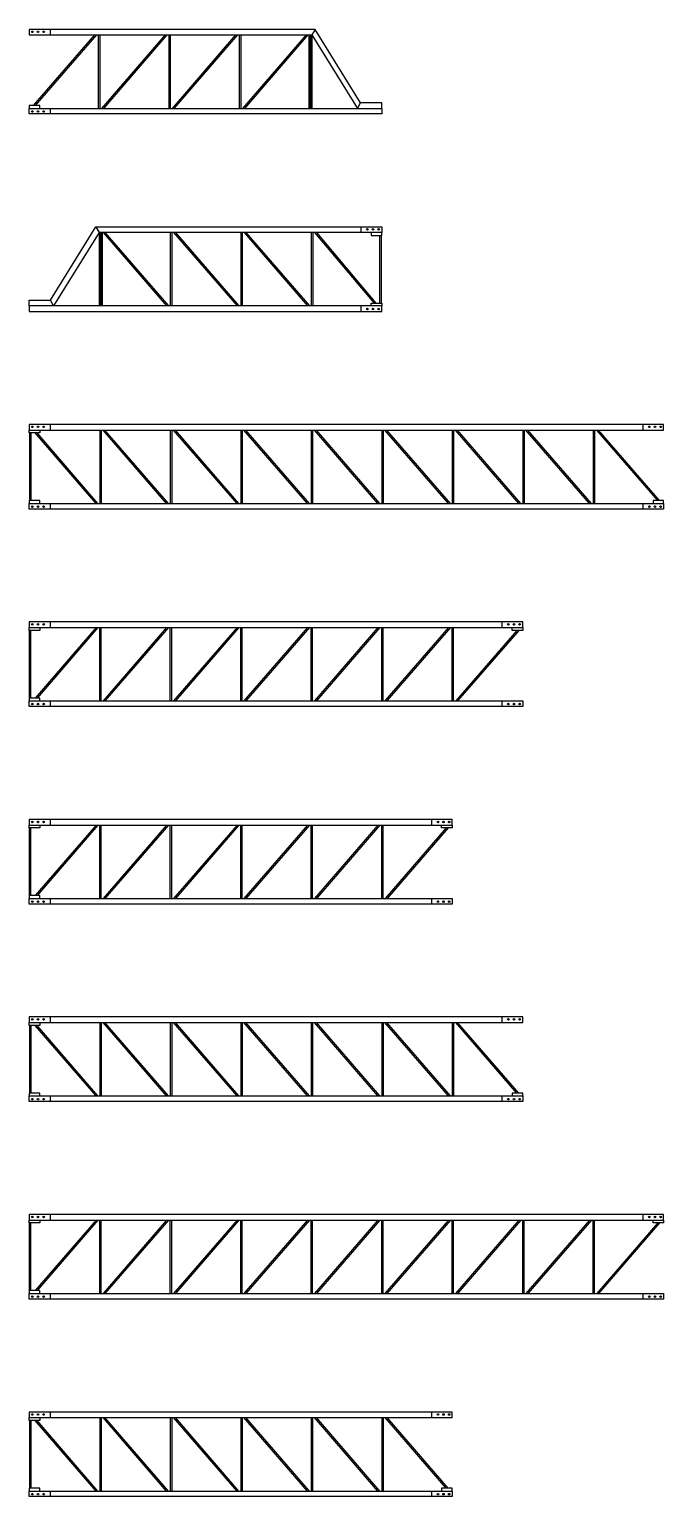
# Model space of a CAD drawing. Header units: millimetres. Extents: x -44600 to 136826, y -2000 to 78000.
# Drawn here: x 127826 to 136826, y 44800 to 65600 of the extents above; entities that cross this region are included whole.
import ezdxf

# ---------------------------------------------------------------- set-up
doc = ezdxf.new("R2010")
doc.units = ezdxf.units.MM
doc.layers.add('åkramme', color=7, linetype='Continuous')

# ---------------------------------------------------------------- blocks, each defined once
blk = doc.blocks.new('Modul 1')
for p, q in [((927, 1121), (57, 120)), ((953, 1120), (84, 120)), ((294, 1200), (294, 1120)), ((978, 1120), (978, 80)), ((1000, 1120), (1000, 80)), ((1926, 1120), (1025, 80)), ((1953, 1120), (1052, 80)), ((1978, 1120), (1978, 80)), ((2000, 1120), (2000, 80)), ((2926, 1120), (2025, 80)), ((2953, 1120), (2052, 80)), ((2978, 1120), (2978, 80)), ((3000, 1120), (3000, 80)), ((3926, 1120), (3025, 80)), ((3953, 1120), (3052, 80)), ((3968, 1120), (3968, 80)), ((3978, 1120), (3978, 80)), ((3988, 1120), (3988, 80)), ((3990, 1120), (3990, 80)), ((4000, 1120), (4000, 80)), ((4054, 1200), (4010, 1120)), ((4010, 1120), (4010, 80)), ((294, 80), (294, 0)), ((4656, 80), (4700, 160))]:
    blk.add_line(p, q)
for points in [[(0, 1120), (4010, 1120), (4656, 80), (4700, 80), (5000, 80), (5000, 160), (4700, 160), (4054, 1200), (0, 1200)], [(150, 80), (150, 120), (0, 120), (0, 80)], [(0, 80), (5000, 80), (5000, 0), (0, 0)]]:
    blk.add_lwpolyline(points, close=True)
for centre in [(43, 1165), (123, 1165), (203, 1165), (43, 35), (123, 35), (203, 35)]:
    blk.add_circle(centre, 11)
blk = doc.blocks.new('Modul 2')
for p, q in [((946, 1200), (990, 1120)), ((990, 1120), (990, 80)), ((1000, 1120), (1000, 80)), ((1010, 1120), (1010, 80)), ((1012, 1120), (1012, 80)), ((1022, 1120), (1022, 80)), ((1032, 1120), (1032, 80)), ((1047, 1120), (1948, 80)), ((1074, 1120), (1975, 80)), ((2000, 1120), (2000, 80)), ((2022, 1120), (2022, 80)), ((2047, 1120), (2948, 80)), ((2074, 1120), (2975, 80)), ((3000, 1120), (3000, 80)), ((3022, 1120), (3022, 80)), ((3047, 1120), (3948, 80)), ((3074, 1120), (3975, 80)), ((4000, 1120), (4000, 80)), ((4022, 1120), (4022, 80)), ((4046, 1120), (4891, 120)), ((4073, 1120), (4917, 120)), ((4706, 1200), (4706, 1120)), ((4975, 120), (4975, 1080)), ((4997, 120), (4997, 1080)), ((344, 80), (300, 160)), ((4706, 80), (4706, 0))]:
    blk.add_line(p, q)
for points in [[(5000, 1120), (990, 1120), (344, 80), (300, 80), (0, 80), (0, 160), (300, 160), (946, 1200), (5000, 1200)], [(4850, 1120), (4850, 1080), (5000, 1080), (5000, 1120)], [(5000, 80), (0, 80), (0, 0), (5000, 0)], [(4850, 80), (4850, 120), (5000, 120), (5000, 80)]]:
    blk.add_lwpolyline(points, close=True)
for centre in [(4797, 1165), (4877, 1165), (4957, 1165), (4797, 35), (4877, 35), (4957, 35)]:
    blk.add_circle(centre, 11)
blk = doc.blocks.new('Modul 3')
at = {"layer": 'åkramme', "color": 0, "linetype": 'ByBlock'}
for p, q in [((4, 1080), (4, 120)), ((24, 1080), (24, 120)), ((947, 80), (85, 1080)), ((974, 80), (111, 1080)), ((294, 1200), (294, 1120)), ((1000, 1120), (1000, 80)), ((1020, 1120), (1020, 80)), ((1947, 80), (1046, 1120)), ((1974, 80), (1073, 1120)), ((2000, 1120), (2000, 80)), ((2020, 1120), (2020, 80)), ((2947, 80), (2046, 1120)), ((2974, 80), (2073, 1120)), ((3000, 1120), (3000, 80)), ((3020, 1120), (3020, 80)), ((3947, 80), (3046, 1120)), ((3974, 80), (3073, 1120)), ((4000, 1120), (4000, 80)), ((4020, 1120), (4020, 80)), ((4947, 80), (4046, 1120)), ((4974, 80), (4073, 1120)), ((5000, 1120), (5000, 80)), ((5020, 1120), (5020, 80)), ((5947, 80), (5046, 1120)), ((5974, 80), (5073, 1120)), ((6000, 1120), (6000, 80)), ((6020, 1120), (6020, 80)), ((6947, 80), (6046, 1120)), ((6974, 80), (6073, 1120)), ((7000, 1120), (7000, 80)), ((7020, 1120), (7020, 80)), ((7947, 80), (7046, 1120)), ((7974, 80), (7073, 1120)), ((8000, 1120), (8000, 80)), ((8020, 1120), (8020, 80)), ((8916, 120), (8050, 1120)), ((8943, 120), (8077, 1120)), ((8706, 1200), (8706, 1120)), ((294, 80), (294, 0)), ((8706, 80), (8706, 0))]:
    blk.add_line(p, q, dxfattribs=at)
for points in [[(8357, 1200), (0, 1200), (0, 1120)], [(0, 1120), (2073, 1120)], [(2073, 1120), (8357, 1120)], [(8357, 1120), (9000, 1120), (9000, 1200), (8357, 1200)], [(0, 80), (4381, 80)], [(8357, 0), (0, 0), (0, 80)], [(4381, 80), (8357, 80)], [(8357, 80), (9000, 80), (9000, 0), (8357, 0)]]:
    blk.add_lwpolyline(points, dxfattribs=at)
for points in [[(150, 1120), (150, 1080), (0, 1080), (0, 1120)], [(150, 80), (150, 120), (0, 120), (0, 80)], [(9000, 80), (9000, 120), (8850, 120), (8850, 80)]]:
    blk.add_lwpolyline(points, close=True, dxfattribs=at)
for centre in [(43, 1165), (123, 1165), (203, 1165), (8797, 1165), (8877, 1165), (8957, 1165), (43, 35), (123, 35), (203, 35), (8797, 35), (8877, 35), (8957, 35)]:
    blk.add_circle(centre, 11, dxfattribs=at)
blk = doc.blocks.new('Modul 4')
for p, q in [((4, 120), (4, 1080)), ((24, 120), (24, 1080)), ((947, 1120), (85, 120)), ((974, 1120), (111, 120)), ((294, 1200), (294, 1120)), ((1000, 80), (1000, 1120)), ((1020, 80), (1020, 1120)), ((1947, 1120), (1046, 80)), ((1974, 1120), (1073, 80)), ((2000, 80), (2000, 1120)), ((2020, 80), (2020, 1120)), ((2947, 1120), (2046, 80)), ((2974, 1120), (2073, 80)), ((3000, 80), (3000, 1120)), ((3020, 80), (3020, 1120)), ((3947, 1120), (3046, 80)), ((3974, 1120), (3073, 80)), ((4000, 80), (4000, 1120)), ((4020, 80), (4020, 1120)), ((4947, 1120), (4046, 80)), ((4974, 1120), (4073, 80)), ((5000, 80), (5000, 1120)), ((5020, 80), (5020, 1120)), ((5947, 1120), (5046, 80)), ((5974, 1120), (5073, 80)), ((6000, 80), (6000, 1120)), ((6020, 80), (6020, 1120)), ((6916, 1080), (6050, 80)), ((6943, 1080), (6077, 80)), ((6706, 1200), (6706, 1120)), ((294, 80), (294, 0)), ((6706, 80), (6706, 0))]:
    blk.add_line(p, q)
for points in [[(6357, 1200), (0, 1200), (0, 1120)], [(0, 1120), (3618, 1120)], [(3618, 1120), (6357, 1120)], [(6357, 1120), (7000, 1120), (7000, 1200), (6357, 1200)], [(0, 80), (3080, 80)], [(6357, 0), (0, 0), (0, 80)], [(3080, 80), (6357, 80)], [(6357, 80), (7000, 80), (7000, 0), (6357, 0)]]:
    blk.add_lwpolyline(points)
for points in [[(150, 1120), (150, 1080), (0, 1080), (0, 1120)], [(7000, 1120), (7000, 1080), (6850, 1080), (6850, 1120)], [(150, 80), (150, 120), (0, 120), (0, 80)]]:
    blk.add_lwpolyline(points, close=True)
for centre in [(43, 1165), (123, 1165), (203, 1165), (6797, 1165), (6877, 1165), (6957, 1165), (43, 35), (123, 35), (203, 35), (6797, 35), (6877, 35), (6957, 35)]:
    blk.add_circle(centre, 11)
blk = doc.blocks.new('Modul 5')
for p, q in [((4, 120), (4, 1080)), ((24, 120), (24, 1080)), ((947, 1120), (85, 120)), ((974, 1120), (111, 120)), ((294, 1200), (294, 1120)), ((1000, 80), (1000, 1120)), ((1020, 80), (1020, 1120)), ((1947, 1120), (1046, 80)), ((1974, 1120), (1073, 80)), ((2000, 80), (2000, 1120)), ((2020, 80), (2020, 1120)), ((2947, 1120), (2046, 80)), ((2974, 1120), (2073, 80)), ((3000, 80), (3000, 1120)), ((3020, 80), (3020, 1120)), ((3947, 1120), (3046, 80)), ((3974, 1120), (3073, 80)), ((4000, 80), (4000, 1120)), ((4020, 80), (4020, 1120)), ((4947, 1120), (4046, 80)), ((4974, 1120), (4073, 80)), ((5000, 80), (5000, 1120)), ((5020, 80), (5020, 1120)), ((5916, 1080), (5050, 80)), ((5943, 1080), (5077, 80)), ((5706, 1200), (5706, 1120)), ((294, 80), (294, 0)), ((5706, 80), (5706, 0))]:
    blk.add_line(p, q)
for points in [[(5357, 1200), (0, 1200), (0, 1120)], [(0, 1120), (5357, 1120)], [(5357, 1120), (6000, 1120), (6000, 1200), (5357, 1200)], [(0, 80), (5357, 80)], [(5357, 0), (0, 0), (0, 80)], [(5357, 80), (6000, 80), (6000, 0), (5357, 0)]]:
    blk.add_lwpolyline(points)
for points in [[(150, 1120), (150, 1080), (0, 1080), (0, 1120)], [(6000, 1120), (6000, 1080), (5850, 1080), (5850, 1120)], [(150, 80), (150, 120), (0, 120), (0, 80)]]:
    blk.add_lwpolyline(points, close=True)
for centre in [(43, 1165), (123, 1165), (203, 1165), (5797, 1165), (5877, 1165), (5957, 1165), (43, 35), (123, 35), (203, 35), (5797, 35), (5877, 35), (5957, 35)]:
    blk.add_circle(centre, 11)
blk = doc.blocks.new('Modul 6')
at = {"layer": 'åkramme', "color": 0}
for p, q in [((4, 1080), (4, 120)), ((24, 1080), (24, 120)), ((947, 80), (85, 1080)), ((974, 80), (111, 1080)), ((294, 1200), (294, 1120)), ((1000, 1120), (1000, 80)), ((1020, 1120), (1020, 80)), ((1947, 80), (1046, 1120)), ((1974, 80), (1073, 1120)), ((2000, 1120), (2000, 80)), ((2020, 1120), (2020, 80)), ((2947, 80), (2046, 1120)), ((2974, 80), (2073, 1120)), ((3000, 1120), (3000, 80)), ((3020, 1120), (3020, 80)), ((3947, 80), (3046, 1120)), ((3974, 80), (3073, 1120)), ((4000, 1120), (4000, 80)), ((4020, 1120), (4020, 80)), ((4947, 80), (4046, 1120)), ((4974, 80), (4073, 1120)), ((5000, 1120), (5000, 80)), ((5020, 1120), (5020, 80)), ((5947, 80), (5046, 1120)), ((5974, 80), (5073, 1120)), ((6000, 1120), (6000, 80)), ((6020, 1120), (6020, 80)), ((6916, 120), (6050, 1120)), ((6943, 120), (6077, 1120)), ((6706, 1200), (6706, 1120)), ((294, 80), (294, 0)), ((6706, 80), (6706, 0))]:
    blk.add_line(p, q, dxfattribs=at)
for points in [[(6357, 1200), (0, 1200), (0, 1120)], [(0, 1120), (3080, 1120)], [(3080, 1120), (6357, 1120)], [(6357, 1120), (7000, 1120), (7000, 1200), (6357, 1200)], [(0, 80), (3618, 80)], [(6357, 0), (0, 0), (0, 80)], [(3618, 80), (6357, 80)], [(6357, 80), (7000, 80), (7000, 0), (6357, 0)]]:
    blk.add_lwpolyline(points, dxfattribs=at)
for points in [[(150, 1120), (150, 1080), (0, 1080), (0, 1120)], [(150, 80), (150, 120), (0, 120), (0, 80)], [(7000, 80), (7000, 120), (6850, 120), (6850, 80)]]:
    blk.add_lwpolyline(points, close=True, dxfattribs=at)
for centre in [(43, 1165), (123, 1165), (203, 1165), (6797, 1165), (6877, 1165), (6957, 1165), (43, 35), (123, 35), (203, 35), (6797, 35), (6877, 35), (6957, 35)]:
    blk.add_circle(centre, 11, dxfattribs=at)
blk = doc.blocks.new('Modul 7')
for p, q in [((4, 120), (4, 1080)), ((24, 120), (24, 1080)), ((947, 1120), (85, 120)), ((974, 1120), (111, 120)), ((294, 1200), (294, 1120)), ((1000, 80), (1000, 1120)), ((1020, 80), (1020, 1120)), ((1947, 1120), (1046, 80)), ((1974, 1120), (1073, 80)), ((2000, 80), (2000, 1120)), ((2020, 80), (2020, 1120)), ((2947, 1120), (2046, 80)), ((2974, 1120), (2073, 80)), ((3000, 80), (3000, 1120)), ((3020, 80), (3020, 1120)), ((3947, 1120), (3046, 80)), ((3974, 1120), (3073, 80)), ((4000, 80), (4000, 1120)), ((4020, 80), (4020, 1120)), ((4947, 1120), (4046, 80)), ((4974, 1120), (4073, 80)), ((5000, 80), (5000, 1120)), ((5020, 80), (5020, 1120)), ((5947, 1120), (5046, 80)), ((5974, 1120), (5073, 80)), ((6000, 80), (6000, 1120)), ((6020, 80), (6020, 1120)), ((6947, 1120), (6046, 80)), ((6974, 1120), (6073, 80)), ((7000, 80), (7000, 1120)), ((7020, 80), (7020, 1120)), ((7947, 1120), (7046, 80)), ((7974, 1120), (7073, 80)), ((8000, 80), (8000, 1120)), ((8020, 80), (8020, 1120)), ((8916, 1080), (8050, 80)), ((8943, 1080), (8077, 80)), ((8706, 1200), (8706, 1120)), ((294, 80), (294, 0)), ((8706, 80), (8706, 0))]:
    blk.add_line(p, q)
for points in [[(8357, 1200), (0, 1200), (0, 1120)], [(0, 1120), (4381, 1120)], [(4381, 1120), (8357, 1120)], [(8357, 1120), (9000, 1120), (9000, 1200), (8357, 1200)], [(0, 80), (2073, 80)], [(8357, 0), (0, 0), (0, 80)], [(2073, 80), (8357, 80)], [(8357, 80), (9000, 80), (9000, 0), (8357, 0)]]:
    blk.add_lwpolyline(points)
for points in [[(150, 1120), (150, 1080), (0, 1080), (0, 1120)], [(9000, 1120), (9000, 1080), (8850, 1080), (8850, 1120)], [(150, 80), (150, 120), (0, 120), (0, 80)]]:
    blk.add_lwpolyline(points, close=True)
for centre in [(43, 1165), (123, 1165), (203, 1165), (8797, 1165), (8877, 1165), (8957, 1165), (43, 35), (123, 35), (203, 35), (8797, 35), (8877, 35), (8957, 35)]:
    blk.add_circle(centre, 11)
blk = doc.blocks.new('Modul 8')
for p, q in [((4, 1080), (4, 120)), ((24, 1080), (24, 120)), ((947, 80), (85, 1080)), ((974, 80), (111, 1080)), ((294, 1200), (294, 1120)), ((1000, 1120), (1000, 80)), ((1020, 1120), (1020, 80)), ((1947, 80), (1046, 1120)), ((1974, 80), (1073, 1120)), ((2000, 1120), (2000, 80)), ((2020, 1120), (2020, 80)), ((2947, 80), (2046, 1120)), ((2974, 80), (2073, 1120)), ((3000, 1120), (3000, 80)), ((3020, 1120), (3020, 80)), ((3947, 80), (3046, 1120)), ((3974, 80), (3073, 1120)), ((4000, 1120), (4000, 80)), ((4020, 1120), (4020, 80)), ((4947, 80), (4046, 1120)), ((4974, 80), (4073, 1120)), ((5000, 1120), (5000, 80)), ((5020, 1120), (5020, 80)), ((5916, 120), (5050, 1120)), ((5943, 120), (5077, 1120)), ((5706, 1200), (5706, 1120)), ((294, 80), (294, 0)), ((5706, 80), (5706, 0))]:
    blk.add_line(p, q)
for points in [[(5357, 1200), (0, 1200), (0, 1120)], [(0, 1120), (5357, 1120)], [(5357, 1120), (6000, 1120), (6000, 1200), (5357, 1200)], [(0, 80), (5357, 80)], [(5357, 0), (0, 0), (0, 80)], [(5357, 80), (6000, 80), (6000, 0), (5357, 0)]]:
    blk.add_lwpolyline(points)
for points in [[(150, 1120), (150, 1080), (0, 1080), (0, 1120)], [(150, 80), (150, 120), (0, 120), (0, 80)], [(6000, 80), (6000, 120), (5850, 120), (5850, 80)]]:
    blk.add_lwpolyline(points, close=True)
for centre in [(43, 1165), (123, 1165), (203, 1165), (5797, 1165), (5877, 1165), (5957, 1165), (43, 35), (123, 35), (203, 35), (5797, 35), (5877, 35), (5957, 35)]:
    blk.add_circle(centre, 11)

msp = doc.modelspace()

# ---------------------------------------------------------------- block references
at = {"layer": 'åkramme'}
for name, p in [('Modul 1', (127826, 64400)), ('Modul 2', (127826, 61600)), ('Modul 3', (127826, 58800)), ('Modul 4', (127826, 56000)), ('Modul 5', (127826, 53200)), ('Modul 6', (127826, 50400)), ('Modul 7', (127826, 47600)), ('Modul 8', (127826, 44800))]:
    msp.add_blockref(name, p, dxfattribs=at)

doc.saveas('drawing.dxf')
